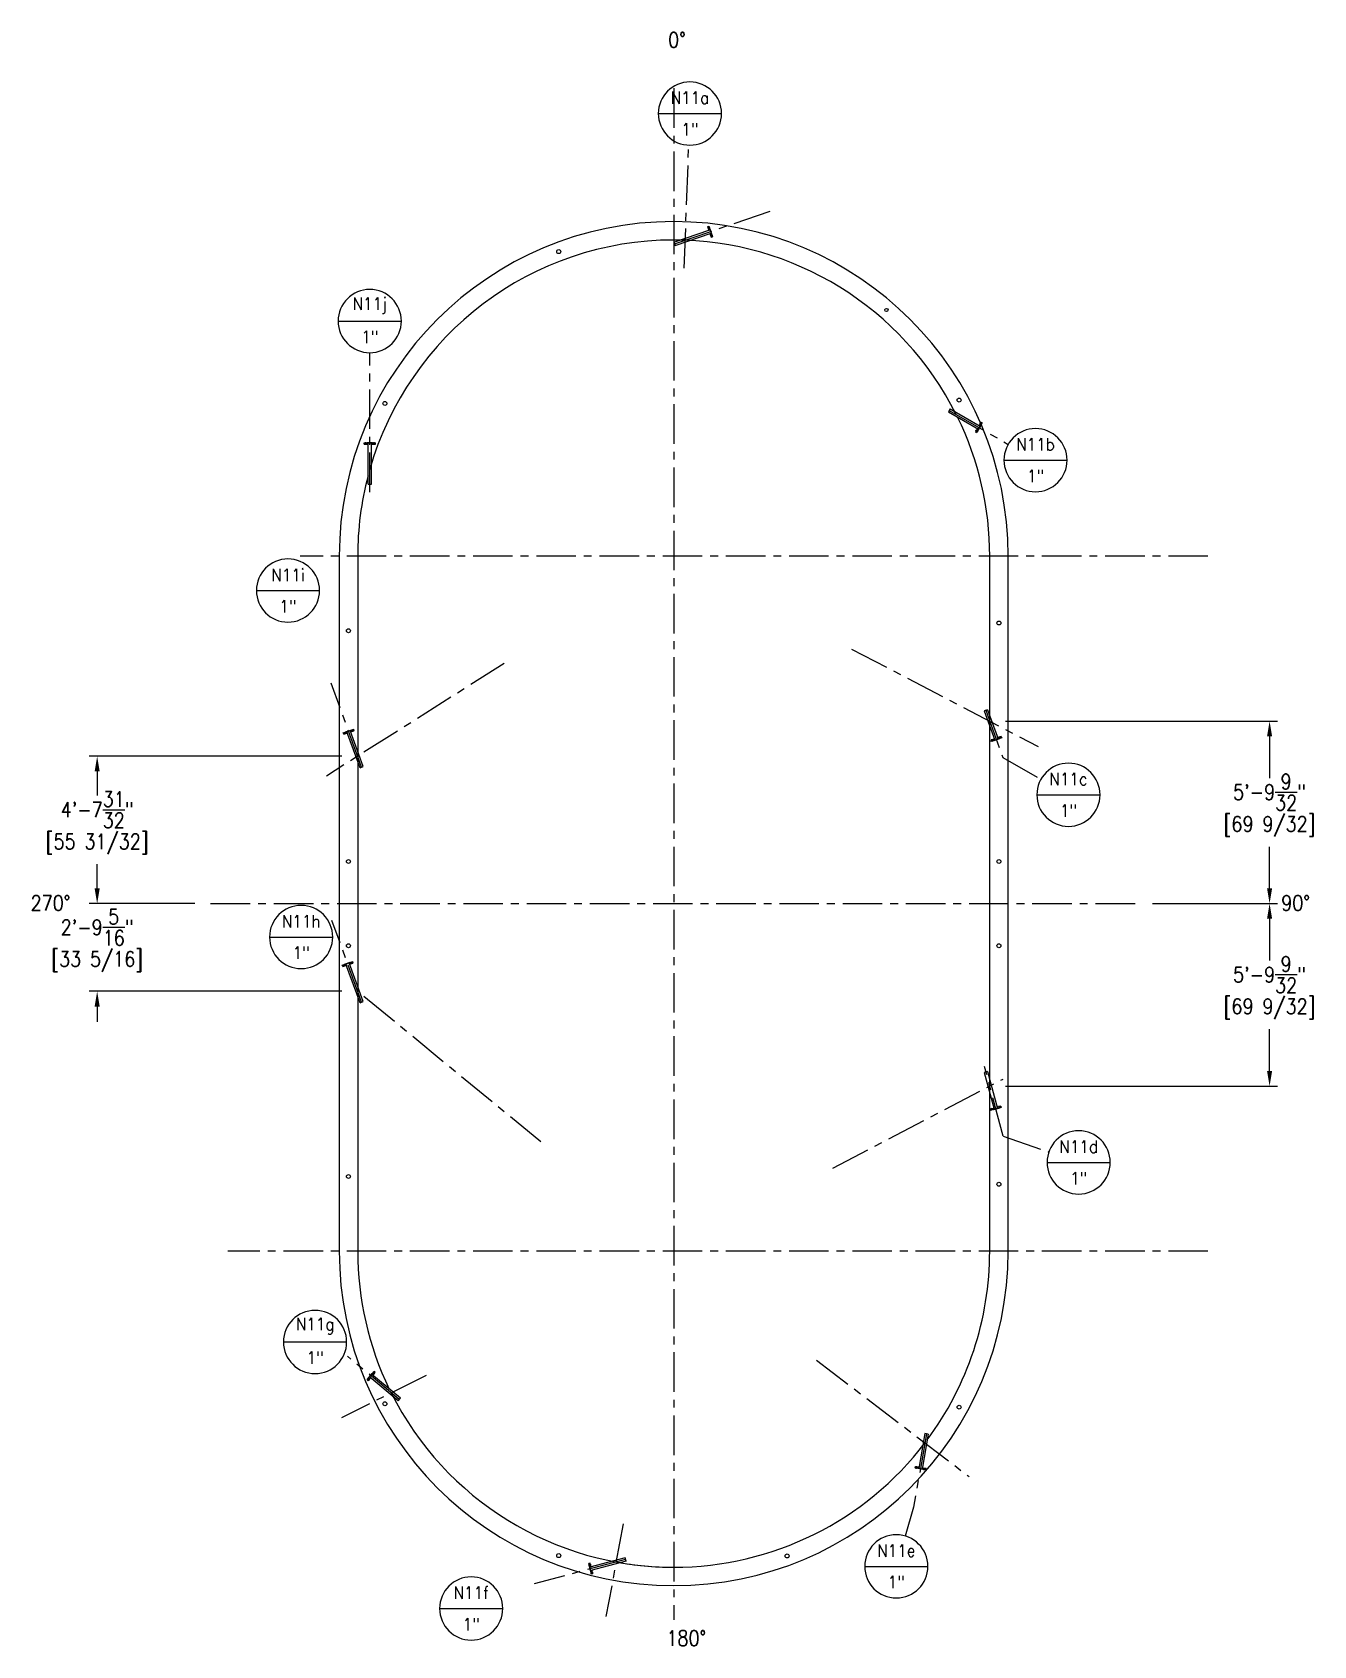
# Model space of a CAD drawing. Extents: x -965 to 2071, y 36 to 900.
# Drawn here: x -965 to -478, y 231 to 843 of the extents above; entities that cross this region are included whole.
import ezdxf
from ezdxf.enums import TextEntityAlignment as Align

# ---------------------------------------------------------------- set-up
doc = ezdxf.new("R2010")
doc.units = 0
doc.header["$LTSCALE"] = 12
doc.header["$MEASUREMENT"] = 0
doc.header["$PDMODE"] = 33
doc.header["$PDSIZE"] = -0.5
doc.linetypes.add('CENTER', pattern=[2, 1.25, -0.25, 0.25, -0.25])
doc.layers.get('0').update_dxf_attribs({"linetype": 'CONTINUOUS'})
doc.layers.get('Defpoints').update_dxf_attribs({"linetype": 'CONTINUOUS'})
for name, color, linetype in [('1 PIPE', 7, 'CONTINUOUS'), ('1-150-RFSO', 14, 'CONTINUOUS'), ('CENTER', 6, 'CENTER'), ('DIM', 1, 'CONTINUOUS'), ('SHELL', 40, 'CONTINUOUS')]:
    doc.layers.add(name, color=color, linetype=linetype)
doc.styles.add('ROMANS', font='ROMANS.shx', dxfattribs={"width": 0.85, "height": 5.76})
doc.styles.get("Standard").update_dxf_attribs({"font": 'sanss___.ttf'})
doc.dimstyles.get("Standard").update_dxf_attribs({"dimtxt": 0.18, "dimasz": 0.18, "dimexe": 0.18, "dimexo": 0.0625, "dimgap": 0.09, "dimtad": 0, "dimtih": 1, "dimtoh": 1, "dimdec": 4, "dimzin": 0, "dimdsep": 46, "dimtxsty": 'Standard', "dimcen": 0.09, "dimadec": 0, "dimazin": 0, "dimtfac": 1, "dimtdec": 4, "dimtofl": 0, "dimtmove": 0, "dimatfit": 3, "dimfxl": 1, "dimtolj": 1, "dimtzin": 0, "dimarcsym": 0})

msp = doc.modelspace()

# ---------------------------------------------------------------- texts
at = {"layer": 'DIM', "style": 'ROMANS', "width": 0.85}
for s, p in [('0%%D', (-719.790063, 840.357267)), ('270%%D', (-957.680921, 512.601451)), ('90%%D', (-484.891958, 512.601451)), ('180%%D', (-716.255789, 233.425785))]:
    msp.add_text(s, height=5.76, dxfattribs=at).set_placement(p, align=Align.MIDDLE_CENTER)

# ---------------------------------------------------------------- blocks, each defined once
blk = doc.blocks.new('Nozzle Callout')
blk.add_line((0.25, 0), (-0.25, 0))
blk.add_circle((0, 0), 0.25)
at = {"style": 'ROMANS', "width": 0.9}
for tag, p in [('NZ-ID', (0, 0.125)), ('NZ-SZ', (0, -0.125))]:
    blk.add_attdef(tag, text='', height=0.0975, dxfattribs=at).set_placement(p, align=Align.MIDDLE)
blk = doc.blocks.new('*D260')
at = {"layer": 'Defpoints', "color": 0, "transparency": 16777216}
for p in [(-601.04, 581.64), (-494.77, 581.64), (-545.21, 512.36)]:
    blk.add_point(p, dxfattribs=at)
at = {"layer": 'DIM', "color": 0, "lineweight": -2, "transparency": 16777216}
for p, q in [((-595.04, 581.64), (-491.77, 581.64)), ((-494.77, 575.88), (-494.77, 560.03)), ((-494.77, 518.12), (-494.77, 533.97)), ((-539.21, 512.36), (-491.77, 512.36))]:
    blk.add_line(p, q, dxfattribs=at)
at = {"layer": 'DIM', "color": 0, "transparency": 16777216}
for points in [[(-495.73, 575.88), (-493.81, 575.88), (-494.77, 581.64)], [(-495.73, 518.12), (-493.81, 518.12), (-494.77, 512.36)]]:
    blk.add_solid(points, dxfattribs=at)
at = {"layer": 'DIM', "color": 0, "transparency": 16777216, "char_height": 5.76, "attachment_point": 5, "style": 'ROMANS'}
for s, insert in [('\\A1;5\'-9{\\H1x;\\S9/32;}"', (-494.77, 554.68)), ('\\A1;[69 9/32]', (-494.77, 541.65))]:
    blk.add_mtext(s, dxfattribs=dict(at, insert=insert))
blk = doc.blocks.new('*D261')
at = {"layer": 'Defpoints', "color": 0, "transparency": 16777216}
for p in [(-545.21, 512.36), (-601.04, 443.07), (-494.77, 443.07)]:
    blk.add_point(p, dxfattribs=at)
at = {"layer": 'DIM', "color": 0, "lineweight": -2, "transparency": 16777216}
for p, q in [((-539.21, 512.36), (-491.77, 512.36)), ((-494.77, 506.6), (-494.77, 490.74)), ((-494.77, 448.83), (-494.77, 464.69)), ((-595.04, 443.07), (-491.77, 443.07))]:
    blk.add_line(p, q, dxfattribs=at)
at = {"layer": 'DIM', "color": 0, "transparency": 16777216}
for points in [[(-495.73, 506.6), (-493.81, 506.6), (-494.77, 512.36)], [(-495.73, 448.83), (-493.81, 448.83), (-494.77, 443.07)]]:
    blk.add_solid(points, dxfattribs=at)
at = {"layer": 'DIM', "color": 0, "transparency": 16777216, "char_height": 5.76, "attachment_point": 5, "style": 'ROMANS'}
for s, insert in [('\\A1;5\'-9{\\H1x;\\S9/32;}"', (-494.77, 485.39)), ('\\A1;[69 9/32]', (-494.77, 472.37))]:
    blk.add_mtext(s, dxfattribs=dict(at, insert=insert))
blk = doc.blocks.new('*D262')
at = {"layer": 'Defpoints', "color": 0, "transparency": 16777216}
for p in [(-939.96, 568.31), (-841.04, 568.31), (-896.87, 512.36)]:
    blk.add_point(p, dxfattribs=at)
at = {"layer": 'DIM', "color": 0, "lineweight": -2, "transparency": 16777216}
for p, q in [((-847.04, 568.31), (-942.96, 568.31)), ((-939.96, 562.55), (-939.96, 553.36)), ((-939.96, 518.12), (-939.96, 527.31)), ((-902.87, 512.36), (-942.96, 512.36))]:
    blk.add_line(p, q, dxfattribs=at)
at = {"layer": 'DIM', "color": 0, "transparency": 16777216}
for points in [[(-940.92, 562.55), (-939, 562.55), (-939.96, 568.31)], [(-940.92, 518.12), (-939, 518.12), (-939.96, 512.36)]]:
    blk.add_solid(points, dxfattribs=at)
at = {"layer": 'DIM', "color": 0, "transparency": 16777216, "char_height": 5.76, "attachment_point": 5, "style": 'ROMANS'}
for s, insert in [('\\A1;4\'-7{\\H1x;\\S31/32;}"', (-939.96, 548.01)), ('\\A1;[55 31/32]', (-939.96, 534.99))]:
    blk.add_mtext(s, dxfattribs=dict(at, insert=insert))
blk = doc.blocks.new('*D263')
at = {"layer": 'Defpoints', "color": 0, "transparency": 16777216}
for p in [(-896.87, 512.36), (-939.96, 479.05), (-841.04, 479.05)]:
    blk.add_point(p, dxfattribs=at)
at = {"layer": 'DIM', "color": 0, "lineweight": -2, "transparency": 16777216}
for p, q in [((-939.96, 518.12), (-939.96, 523.88)), ((-902.87, 512.36), (-942.96, 512.36)), ((-847.04, 479.05), (-942.96, 479.05)), ((-939.96, 473.29), (-939.96, 467.53))]:
    blk.add_line(p, q, dxfattribs=at)
at = {"layer": 'DIM', "color": 0, "transparency": 16777216}
for points in [[(-940.92, 518.12), (-939, 518.12), (-939.96, 512.36)], [(-940.92, 473.29), (-939, 473.29), (-939.96, 479.05)]]:
    blk.add_solid(points, dxfattribs=at)
at = {"layer": 'DIM', "color": 0, "transparency": 16777216, "char_height": 5.76, "attachment_point": 5, "style": 'ROMANS'}
for s, insert in [('\\A1;2\'-9{\\H1x;\\S5/16;}"', (-939.96, 503.38)), ('\\A1;[33 5/16]', (-939.96, 490.35))]:
    blk.add_mtext(s, dxfattribs=dict(at, insert=insert))

# ---------------------------------------------------------------- dimensions: what is measured, and where the dimension line sits
at = {"layer": 'DIM'}
for base, p1, p2, picture, middle in [((-494.765848, 581.637799), (-545.213415, 512.355767), (-601.039859, 581.637799), '*D260', (-494.765848, 546.996783)), ((-939.959474, 568.312686), (-896.866304, 512.355767), (-841.039859, 568.312686), '*D262', (-939.959474, 540.334226)), ((-939.959474, 479.047666), (-896.866304, 512.355767), (-841.039859, 479.047666), '*D263', (-939.959474, 495.701716)), ((-494.765848, 443.073734), (-545.213415, 512.355767), (-601.039859, 443.073734), '*D261', (-494.765848, 477.71475))]:
    dim = msp.add_linear_dim(base=base, p1=p1, p2=p2, angle=90, dimstyle='Standard', override={"dimscale": 48, "dimtxt": 5.76, "dimasz": 0.12, "dimexe": 0.0625, "dimexo": 0.125, "dimgap": 0.02, "dimdec": 5, "dimzin": 3, "dimlunit": 4, "dimpost": '\\X', "dimtxsty": 'ROMANS', "dimcen": 0}, dxfattribs=at)
    dim.commit()
    dim.dimension.update_dxf_attribs({"geometry": picture, "text_midpoint": middle})

# ---------------------------------------------------------------- linework, layer by layer
at = {"layer": '1 PIPE'}
for p, q in [((-720.959786, 763.484029), (-707.283275, 768.193229)), ((-720.531664, 762.240672), (-706.855153, 766.949872)), ((-707.283275, 768.193229), (-706.855153, 766.949872)), ((-720.959786, 763.484029), (-720.531664, 762.240672)), ((-616.095588, 700.249188), (-616.753088, 699.110365)), ((-616.753088, 699.110365), (-605.332546, 692.516712)), ((-616.095588, 700.249188), (-604.675046, 693.655535)), ((-604.675046, 693.655535), (-605.332546, 692.516712)), ((-837.117252, 671.625991), (-837.117252, 687.317457)), ((-837.117252, 687.317457), (-835.802252, 687.317457)), ((-835.802252, 671.625991), (-835.802252, 687.317457)), ((-837.117252, 671.625991), (-835.802252, 671.625991)), ((-601.924632, 585.991093), (-603.160328, 585.541337)), ((-603.160328, 585.541337), (-599.113932, 574.423957)), ((-601.924632, 585.991093), (-597.878236, 574.873713)), ((-845.120661, 577.602195), (-843.884965, 578.051952)), ((-840.155087, 563.959391), (-845.120661, 577.602195)), ((-838.919391, 564.409148), (-843.884965, 578.051952)), ((-597.878236, 574.873713), (-599.113932, 574.423957)), ((-840.155087, 563.959391), (-838.919391, 564.409148)), ((-845.503425, 489.388812), (-844.267729, 489.838568)), ((-840.155087, 474.694372), (-845.503425, 489.388812)), ((-838.919391, 475.144128), (-844.267729, 489.838568)), ((-840.155087, 474.694372), (-838.919391, 475.144128)), ((-601.831031, 448.566811), (-603.101223, 448.226464)), ((-603.101223, 448.226464), (-599.36176, 434.270599)), ((-601.831031, 448.566811), (-598.091568, 434.610946)), ((-598.091568, 434.610946), (-599.36176, 434.270599)), ((-836.486248, 332.56746), (-835.640982, 333.574809)), ((-825.668968, 323.490685), (-836.486248, 332.56746)), ((-824.823703, 324.498033), (-835.640982, 333.574809)), ((-825.668968, 323.490685), (-824.823703, 324.498033)), ((-625.669183, 311.167398), (-628.01709, 297.851752)), ((-624.374161, 310.939051), (-626.722068, 297.623405)), ((-624.374161, 310.939051), (-625.669183, 311.167398)), ((-626.722068, 297.623405), (-628.01709, 297.851752)), ((-739.476212, 263.966823), (-752.861325, 260.380293)), ((-739.135865, 262.69663), (-739.476212, 263.966823)), ((-752.520978, 259.1101), (-752.861325, 260.380293)), ((-739.135865, 262.69663), (-752.520978, 259.1101))]:
    msp.add_line(p, q, dxfattribs=at)
at = {"layer": '1-150-RFSO'}
for p, q in [((-708.174711, 769.438341), (-707.701951, 769.601125)), ((-708.174711, 769.438341), (-707.798273, 768.345086)), ((-707.620559, 769.364746), (-708.093319, 769.201962)), ((-707.417079, 768.773797), (-707.889839, 768.611013)), ((-707.857367, 768.324738), (-707.798273, 768.345086)), ((-707.857367, 768.324738), (-707.756034, 768.030445)), ((-707.172411, 768.255199), (-707.76336, 768.051719)), ((-707.701951, 769.601125), (-707.335687, 768.537417)), ((-707.335687, 768.537417), (-707.276592, 768.557765)), ((-707.327912, 766.787088), (-707.226579, 766.492795)), ((-706.729638, 766.969294), (-707.320587, 766.765814)), ((-707.276592, 768.557765), (-706.625456, 766.666728)), ((-707.226579, 766.492795), (-707.167484, 766.513143)), ((-707.167484, 766.513143), (-706.791046, 765.419887)), ((-706.603159, 766.41), (-707.075918, 766.247216)), ((-706.684551, 766.64638), (-706.625456, 766.666728)), ((-706.684551, 766.64638), (-706.318287, 765.582672)), ((-706.399679, 765.819051), (-706.872438, 765.656267)), ((-706.791046, 765.419887), (-706.318287, 765.582672)), ((-605.867057, 692.465911), (-606.445182, 691.464569)), ((-605.765559, 692.766712), (-605.921184, 692.497161)), ((-605.921184, 692.497161), (-605.867057, 692.465911)), ((-605.235543, 692.434726), (-605.776809, 692.747226)), ((-604.395543, 693.889649), (-605.395543, 692.157598)), ((-604.952434, 694.175086), (-605.108059, 693.905535)), ((-604.555543, 693.612521), (-605.096809, 693.925021)), ((-604.952434, 694.175086), (-604.898307, 694.143836)), ((-604.320182, 695.145177), (-604.898307, 694.143836)), ((-604.324669, 694.137405), (-604.757682, 694.387405)), ((-603.887169, 694.895177), (-604.449669, 693.920899)), ((-604.449669, 693.920899), (-604.395543, 693.889649)), ((-604.012169, 694.678671), (-604.445182, 694.928671)), ((-604.320182, 695.145177), (-603.887169, 694.895177)), ((-838.584752, 687.379957), (-837.459752, 687.379957)), ((-838.584752, 686.879957), (-838.584752, 687.379957)), ((-838.584752, 686.879957), (-837.428502, 686.879957)), ((-838.334752, 687.379957), (-838.334752, 686.879957)), ((-837.709752, 687.379957), (-837.709752, 686.879957)), ((-837.459752, 687.442457), (-835.459752, 687.442457)), ((-837.459752, 687.379957), (-837.459752, 687.442457)), ((-837.428502, 686.817457), (-837.428502, 686.879957)), ((-837.428502, 686.817457), (-837.117252, 686.817457)), ((-837.139752, 687.442457), (-837.139752, 686.817457)), ((-835.802252, 686.817457), (-835.491002, 686.817457)), ((-835.779752, 687.442457), (-835.779752, 686.817457)), ((-835.491002, 686.817457), (-835.491002, 686.879957)), ((-835.491002, 686.879957), (-834.334752, 686.879957)), ((-835.459752, 687.379957), (-835.459752, 687.442457)), ((-835.459752, 687.379957), (-834.334752, 687.379957)), ((-835.209752, 687.379957), (-835.209752, 686.879957)), ((-834.584752, 687.379957), (-834.584752, 686.879957)), ((-834.334752, 686.879957), (-834.334752, 687.379957)), ((-606.445182, 691.464569), (-606.012169, 691.214569)), ((-605.887169, 691.431076), (-606.320182, 691.681076)), ((-605.449669, 692.188848), (-606.012169, 691.214569)), ((-605.574669, 691.972342), (-606.007682, 692.222342)), ((-605.449669, 692.188848), (-605.395543, 692.157598)), ((-846.521036, 577.159011), (-845.463882, 577.543784)), ((-846.350026, 576.689165), (-846.521036, 577.159011)), ((-846.350026, 576.689165), (-845.263507, 577.084626)), ((-846.286113, 577.244516), (-846.115103, 576.77467)), ((-845.698805, 577.458279), (-845.527795, 576.988433)), ((-845.485258, 577.602515), (-843.605873, 578.286555)), ((-845.463882, 577.543784), (-845.485258, 577.602515)), ((-845.24213, 577.025895), (-845.263507, 577.084626)), ((-845.24213, 577.025895), (-844.949651, 577.132349)), ((-845.184557, 577.711961), (-844.970794, 577.124653)), ((-843.906575, 578.177109), (-843.692812, 577.589801)), ((-843.713955, 577.582105), (-843.421476, 577.688559)), ((-843.584497, 578.227824), (-843.605873, 578.286555)), ((-843.584497, 578.227824), (-842.527343, 578.612597)), ((-843.442852, 577.74729), (-842.356333, 578.142751)), ((-843.421476, 577.688559), (-843.442852, 577.74729)), ((-843.349574, 578.313329), (-843.178564, 577.843483)), ((-842.762266, 578.527092), (-842.591256, 578.057246)), ((-842.356333, 578.142751), (-842.527343, 578.612597)), ((-599.556045, 574.728619), (-600.642565, 574.333158)), ((-600.642565, 574.333158), (-600.471555, 573.863311)), ((-599.414401, 574.248084), (-600.471555, 573.863311)), ((-600.236632, 573.948816), (-600.407642, 574.418663)), ((-599.649324, 574.162579), (-599.820334, 574.632425)), ((-599.284942, 574.893803), (-599.577422, 574.787349)), ((-599.577422, 574.787349), (-599.556045, 574.728619)), ((-599.414401, 574.248084), (-599.393024, 574.189353)), ((-597.513639, 574.873394), (-599.393024, 574.189353)), ((-599.092323, 574.2988), (-599.306085, 574.886108)), ((-597.756767, 575.450013), (-598.049247, 575.34356)), ((-597.814341, 574.763947), (-598.028103, 575.351255)), ((-597.756767, 575.450013), (-597.735391, 575.391283)), ((-596.648871, 575.786743), (-597.735391, 575.391283)), ((-596.477861, 575.316897), (-597.535016, 574.932124)), ((-597.535016, 574.932124), (-597.513639, 574.873394)), ((-597.300092, 575.017629), (-597.471102, 575.487476)), ((-596.712784, 575.231392), (-596.883795, 575.701238)), ((-596.648871, 575.786743), (-596.477861, 575.316897)), ((-843.967261, 490.014441), (-842.910107, 490.399214)), ((-843.14503, 490.313708), (-842.97402, 489.843862)), ((-842.739097, 489.929367), (-842.910107, 490.399214)), ((-846.9038, 488.945628), (-845.846646, 489.330401)), ((-846.73279, 488.475782), (-846.9038, 488.945628)), ((-846.73279, 488.475782), (-845.646271, 488.871242)), ((-846.668877, 489.031133), (-846.497867, 488.561287)), ((-846.081569, 489.244896), (-845.910559, 488.775049)), ((-845.868022, 489.389131), (-843.988637, 490.073172)), ((-845.846646, 489.330401), (-845.868022, 489.389131)), ((-845.624894, 488.812512), (-845.646271, 488.871242)), ((-845.624894, 488.812512), (-845.332415, 488.918965)), ((-845.567321, 489.498578), (-845.353558, 488.91127)), ((-844.289339, 489.963725), (-844.075576, 489.376417)), ((-844.096719, 489.368722), (-843.80424, 489.475176)), ((-843.967261, 490.014441), (-843.988637, 490.073172)), ((-843.825616, 489.533906), (-842.739097, 489.929367)), ((-843.80424, 489.475176), (-843.825616, 489.533906)), ((-843.732338, 490.099946), (-843.561328, 489.6301)), ((-597.920333, 435.174466), (-598.220977, 435.093909)), ((-598.037482, 434.496028), (-598.199244, 435.099732)), ((-597.920333, 435.174466), (-597.904157, 435.114096)), ((-596.787305, 435.413355), (-597.904157, 435.114096)), ((-597.503081, 434.703926), (-597.63249, 435.186889)), ((-596.899377, 434.865688), (-597.028786, 435.34865)), ((-596.787305, 435.413355), (-596.657895, 434.930392)), ((-599.775638, 434.612634), (-600.89249, 434.313374)), ((-600.89249, 434.313374), (-600.76308, 433.830411)), ((-599.676414, 434.121583), (-600.76308, 433.830411)), ((-600.521599, 433.895116), (-600.651008, 434.378079)), ((-599.917895, 434.056878), (-600.047305, 434.539841)), ((-599.49117, 434.753562), (-599.791814, 434.673004)), ((-599.791814, 434.673004), (-599.775638, 434.612634)), ((-599.676414, 434.121583), (-599.660237, 434.061212)), ((-597.728386, 434.578851), (-599.660237, 434.061212)), ((-599.351141, 434.144035), (-599.512903, 434.747738)), ((-596.657895, 434.930392), (-597.744562, 434.639221)), ((-597.744562, 434.639221), (-597.728386, 434.578851)), ((-837.477417, 331.483464), (-836.75428, 332.345264)), ((-837.094394, 331.16207), (-837.477417, 331.483464)), ((-837.31672, 331.674975), (-836.933697, 331.353581)), ((-837.094394, 331.16207), (-836.351171, 332.047809)), ((-836.914977, 332.153753), (-836.531955, 331.832359)), ((-836.802158, 332.385438), (-835.516583, 333.917527)), ((-836.75428, 332.345264), (-836.802158, 332.385438)), ((-836.596466, 332.630573), (-836.117688, 332.22883)), ((-836.303293, 332.007635), (-836.351171, 332.047809)), ((-836.303293, 332.007635), (-836.103226, 332.246066)), ((-835.722275, 333.672393), (-835.243497, 333.270651)), ((-835.468705, 333.877353), (-835.516583, 333.917527)), ((-835.468705, 333.877353), (-834.745569, 334.739153)), ((-835.308008, 334.068864), (-834.924986, 333.74747)), ((-835.25796, 333.253415), (-835.057892, 333.491846)), ((-835.10577, 333.53202), (-834.362547, 334.417759)), ((-835.057892, 333.491846), (-835.10577, 333.53202)), ((-834.906266, 334.547642), (-834.523244, 334.226248)), ((-834.362547, 334.417759), (-834.745569, 334.739153)), ((-629.386325, 298.537434), (-629.473149, 298.045031)), ((-628.36524, 297.849676), (-629.473149, 298.045031)), ((-628.247641, 298.336654), (-629.386325, 298.537434)), ((-629.226947, 298.001619), (-629.140123, 298.494022)), ((-628.611442, 297.893088), (-628.524618, 298.385492)), ((-628.36524, 297.849676), (-628.376093, 297.788126)), ((-626.406478, 297.44083), (-628.376093, 297.788126)), ((-628.236788, 298.398204), (-628.247641, 298.336654)), ((-627.930266, 298.344156), (-628.236788, 298.398204)), ((-628.060955, 297.732558), (-627.952424, 298.348063)), ((-626.721616, 297.496397), (-626.613086, 298.111902)), ((-626.328723, 298.061761), (-626.635244, 298.115809)), ((-626.395625, 297.50238), (-626.406478, 297.44083)), ((-625.287716, 297.307026), (-626.395625, 297.50238)), ((-626.328723, 298.061761), (-626.339576, 298.00021)), ((-625.200892, 297.79943), (-626.339576, 298.00021)), ((-626.149423, 297.458968), (-626.062599, 297.951372)), ((-625.533918, 297.350438), (-625.447094, 297.842842)), ((-625.200892, 297.79943), (-625.287716, 297.307026)), ((-752.818549, 261.911022), (-753.301512, 261.781613)), ((-753.010341, 260.694946), (-753.301512, 261.781613)), ((-753.236808, 261.540131), (-752.753845, 261.669541)), ((-753.075046, 260.936428), (-752.592083, 261.065837)), ((-753.010341, 260.694946), (-753.070711, 260.67877)), ((-752.553073, 258.746918), (-753.070711, 260.67877)), ((-752.987889, 260.369674), (-752.384186, 260.531436)), ((-752.51929, 260.794171), (-752.818549, 261.911022)), ((-752.635895, 259.056015), (-752.032192, 259.217776)), ((-752.492703, 258.763095), (-752.553073, 258.746918)), ((-752.45892, 260.810347), (-752.51929, 260.794171)), ((-752.201531, 257.676428), (-752.492703, 258.763095)), ((-752.378362, 260.509702), (-752.45892, 260.810347)), ((-752.427998, 258.521613), (-751.945035, 258.651023)), ((-752.266236, 257.917909), (-751.783273, 258.047319)), ((-751.718569, 257.805837), (-752.201531, 257.676428)), ((-751.957458, 258.938865), (-752.038015, 259.23951)), ((-751.957458, 258.938865), (-752.017828, 258.922689)), ((-751.718569, 257.805837), (-752.017828, 258.922689))]:
    msp.add_line(p, q, dxfattribs=at)
at = {"layer": 'CENTER'}
for p, q in [((-721.039859, 821.962288), (-721.039859, 240.374789)), ((-717.030005, 753.709852), (-715.31828, 800.390866)), ((-720.745725, 762.86235), (-684.438066, 775.36408)), ((-707.284327, 769.150014), (-708.226071, 768.825745)), ((-706.266926, 766.195268), (-707.208671, 765.870999)), ((-836.459752, 668.643302), (-836.459752, 721.578479)), ((-616.424338, 699.679777), (-594.035684, 686.753681)), ((-603.953641, 694.284036), (-604.81621, 694.78204)), ((-838.022252, 687.627961), (-838.022252, 686.631953)), ((-834.897252, 687.627961), (-834.897252, 686.631953)), ((-605.516141, 691.577707), (-606.37871, 692.075711)), ((-518.195802, 644.355767), (-862.910895, 644.355767)), ((-653.482874, 609.047126), (-582.660244, 572.031698)), ((-785.427935, 603.553536), (-852.928473, 560.778962)), ((-839.537239, 564.18427), (-851.149024, 596.087386)), ((-602.54248, 585.766215), (-596.014472, 567.83066)), ((-846.077282, 577.584446), (-845.736627, 576.648503)), ((-843.140742, 578.653259), (-842.800087, 577.717316)), ((-599.858155, 573.82265), (-600.19881, 574.758592)), ((-596.921616, 574.891463), (-597.262271, 575.827405)), ((-596.014472, 567.83066), (-581.577315, 559.620592)), ((-896.866304, 512.355767), (-545.213415, 512.355767)), ((-839.537239, 474.91925), (-850.830912, 505.948362)), ((-843.523506, 490.439875), (-843.182851, 489.503933)), ((-846.460046, 489.371062), (-846.119391, 488.43512)), ((-771.4777, 421.837486), (-841.039859, 479.047666)), ((-595.957174, 424.104894), (-603.03961, 450.536906)), ((-660.599255, 411.945032), (-595.974887, 445.720941)), ((-597.13704, 434.545253), (-597.394826, 435.507323)), ((-600.155559, 433.736443), (-600.413345, 434.698514)), ((-595.957174, 424.104894), (-578.593609, 418.037754)), ((-518.195802, 380.355767), (-890.298326, 380.355767)), ((-825.246336, 323.994359), (-844.907408, 340.491958)), ((-666.820562, 338.988918), (-608.848146, 294.758613)), ((-815.096621, 333.187899), (-847.183334, 317.096957)), ((-837.305831, 332.073778), (-836.542844, 331.433556)), ((-835.29712, 334.467667), (-834.534133, 333.827445)), ((-625.021672, 311.053225), (-629.945744, 283.127425)), ((-628.96226, 297.703117), (-628.789305, 298.683994)), ((-625.884736, 297.160466), (-625.711781, 298.141343)), ((-629.945744, 283.127425), (-633.138044, 272.209895)), ((-740.217541, 276.897085), (-746.759854, 241.602983)), ((-739.306039, 263.331727), (-774.02764, 254.028102)), ((-753.395481, 261.174091), (-752.43341, 261.431877)), ((-752.586671, 258.155573), (-751.6246, 258.413359))]:
    msp.add_line(p, q, dxfattribs=at)
at = {"layer": 'SHELL'}
for p, q in [((-848.039859, 644.355767), (-848.039859, 380.355767)), ((-594.039859, 380.355767), (-594.039859, 644.355767))]:
    msp.add_line(p, q, dxfattribs=at)
for points in [[(-721.039859, 764.355767, 0.3351731301), (-836.459752, 677.192457)], [(-716.64259, 764.275173, 0.0091632862), (-721.039859, 764.355767)], [(-613.772303, 698.148623, 0.2837587229), (-721.039859, 764.355767)], [(-624.764718, 308.724089, 0.16129479), (-601.039859, 380.355767), (-601.039859, 644.355767, 0.1142292961), (-613.245649, 697.085344)], [(-837.117252, 674.786652, 0.0641855539), (-841.039859, 644.355767), (-841.039859, 380.355767, 0.1132890424), (-829.029109, 328.026788, 0.1132890424)], [(-828.307415, 326.56291, 0.2837587229), (-721.039859, 260.355767)], [(-721.039859, 260.355767, 0.233894402), (-625.636345, 307.567241)], [(-742.911153, 262.365739, 0.0458534092), (-721.039859, 260.355767, 0.0032253252)]]:
    msp.add_lwpolyline(points, format="xyb", dxfattribs=at)
for centre, radius in [((-764.696109, 759.949517), 0.75), ((-640.270797, 737.783172), 0.625), ((-830.696109, 702.293267), 0.75), ((-612.664859, 703.574517), 0.75), ((-597.539859, 618.918267), 0.75), ((-844.539859, 615.980767), 0.75), ((-844.539859, 528.355767), 0.75), ((-597.539859, 528.355767), 0.75), ((-844.539859, 496.355767), 0.75), ((-597.539859, 496.355767), 0.75), ((-844.539859, 408.730767), 0.75), ((-597.539859, 405.793267), 0.75), ((-830.699264, 322.420106), 0.75), ((-612.664859, 321.137017), 0.75), ((-764.696574, 264.766232), 0.75), ((-677.977359, 264.637017), 0.75)]:
    msp.add_circle(centre, radius, dxfattribs=at)
for centre, start, end in [((-721.039859, 644.355767), 0, 180), ((-721.039859, 380.355767), 180, 0)]:
    msp.add_arc(centre, 127, start, end, dxfattribs=at)

# ---------------------------------------------------------------- block references
at = {"layer": 'DIM'}
ref = msp.add_blockref('Nozzle Callout', (-714.878553, 812.382807), dxfattribs=dict(at, xscale=-48, yscale=48, zscale=48))
ref.add_attrib('NZ-ID', 'N11a', dxfattribs={"layer": '0', "height": 4.68, "style": 'ROMANS', "width": 0.9}).set_placement((-714.878553, 818.382807), align=Align.MIDDLE)
ref.add_attrib('NZ-SZ', '1"', dxfattribs={"layer": '0', "height": 4.68, "style": 'ROMANS', "width": 0.9}).set_placement((-714.878553, 806.382807), align=Align.MIDDLE)
ref = msp.add_blockref('Nozzle Callout', (-836.459752, 733.578479), dxfattribs=dict(at, xscale=-48, yscale=48, zscale=48))
ref.add_attrib('NZ-ID', 'N11j', dxfattribs={"layer": '0', "height": 4.68, "style": 'ROMANS', "width": 0.9}).set_placement((-836.459752, 739.578479), align=Align.MIDDLE)
ref.add_attrib('NZ-SZ', '1"', dxfattribs={"layer": '0', "height": 4.68, "style": 'ROMANS', "width": 0.9}).set_placement((-836.459752, 727.578479), align=Align.MIDDLE)
ref = msp.add_blockref('Nozzle Callout', (-583.643379, 680.753681), dxfattribs=dict(at, xscale=-48, yscale=48, zscale=48))
ref.add_attrib('NZ-ID', 'N11b', dxfattribs={"layer": '0', "height": 4.68, "style": 'ROMANS', "width": 0.9}).set_placement((-583.643379, 686.753681), align=Align.MIDDLE)
ref.add_attrib('NZ-SZ', '1"', dxfattribs={"layer": '0', "height": 4.68, "style": 'ROMANS', "width": 0.9}).set_placement((-583.643379, 674.753681), align=Align.MIDDLE)
ref = msp.add_blockref('Nozzle Callout', (-867.512982, 631.246943), dxfattribs=dict(at, xscale=-48, yscale=48, zscale=48))
ref.add_attrib('NZ-ID', 'N11i', dxfattribs={"layer": '0', "height": 4.68, "style": 'ROMANS', "width": 0.9}).set_placement((-867.512982, 637.246943), align=Align.MIDDLE)
ref.add_attrib('NZ-SZ', '1"', dxfattribs={"layer": '0', "height": 4.68, "style": 'ROMANS', "width": 0.9}).set_placement((-867.512982, 625.246943), align=Align.MIDDLE)
ref = msp.add_blockref('Nozzle Callout', (-571.146053, 553.68858), dxfattribs=dict(at, xscale=-48, yscale=48, zscale=48))
ref.add_attrib('NZ-ID', 'N11c', dxfattribs={"layer": '0', "height": 4.68, "style": 'ROMANS', "width": 0.9}).set_placement((-571.146053, 559.68858), align=Align.MIDDLE)
ref.add_attrib('NZ-SZ', '1"', dxfattribs={"layer": '0', "height": 4.68, "style": 'ROMANS', "width": 0.9}).set_placement((-571.146053, 547.68858), align=Align.MIDDLE)
ref = msp.add_blockref('Nozzle Callout', (-862.508865, 499.679839), dxfattribs=dict(at, xscale=-48, yscale=48, zscale=48))
ref.add_attrib('NZ-ID', 'N11h', dxfattribs={"layer": '0', "height": 4.68, "style": 'ROMANS', "width": 0.9}).set_placement((-862.508865, 505.679839), align=Align.MIDDLE)
ref.add_attrib('NZ-SZ', '1"', dxfattribs={"layer": '0', "height": 4.68, "style": 'ROMANS', "width": 0.9}).set_placement((-862.508865, 493.679839), align=Align.MIDDLE)
ref = msp.add_blockref('Nozzle Callout', (-567.265254, 414.079424), dxfattribs=dict(at, xscale=-48, yscale=48, zscale=48))
ref.add_attrib('NZ-ID', 'N11d', dxfattribs={"layer": '0', "height": 4.68, "style": 'ROMANS', "width": 0.9}).set_placement((-567.265254, 420.079424), align=Align.MIDDLE)
ref.add_attrib('NZ-SZ', '1"', dxfattribs={"layer": '0', "height": 4.68, "style": 'ROMANS', "width": 0.9}).set_placement((-567.265254, 408.079424), align=Align.MIDDLE)
ref = msp.add_blockref('Nozzle Callout', (-857.222307, 345.893383), dxfattribs=dict(at, xscale=-48, yscale=48, zscale=48))
ref.add_attrib('NZ-ID', 'N11g', dxfattribs={"layer": '0', "height": 4.68, "style": 'ROMANS', "width": 0.9}).set_placement((-857.222307, 351.893383), align=Align.MIDDLE)
ref.add_attrib('NZ-SZ', '1"', dxfattribs={"layer": '0', "height": 4.68, "style": 'ROMANS', "width": 0.9}).set_placement((-857.222307, 339.893383), align=Align.MIDDLE)
ref = msp.add_blockref('Nozzle Callout', (-636.505842, 260.692172), dxfattribs=dict(at, xscale=-48, yscale=48, zscale=48))
ref.add_attrib('NZ-ID', 'N11e', dxfattribs={"layer": '0', "height": 4.68, "style": 'ROMANS', "width": 0.9}).set_placement((-636.505842, 266.692172), align=Align.MIDDLE)
ref.add_attrib('NZ-SZ', '1"', dxfattribs={"layer": '0', "height": 4.68, "style": 'ROMANS', "width": 0.9}).set_placement((-636.505842, 254.692172), align=Align.MIDDLE)
ref = msp.add_blockref('Nozzle Callout', (-797.934742, 244.688189), dxfattribs=dict(at, xscale=-48, yscale=48, zscale=48))
ref.add_attrib('NZ-ID', 'N11f', dxfattribs={"layer": '0', "height": 4.68, "style": 'ROMANS', "width": 0.9}).set_placement((-797.934742, 250.688189), align=Align.MIDDLE)
ref.add_attrib('NZ-SZ', '1"', dxfattribs={"layer": '0', "height": 4.68, "style": 'ROMANS', "width": 0.9}).set_placement((-797.934742, 238.688189), align=Align.MIDDLE)

msp.set_redraw_order([(e.dxf.handle, doc.entitydb.next_handle()) for e in msp.query("TEXT MTEXT ATTDEF DIMENSION ARC_DIMENSION")])  # texts and dimensions are drawn at this point

doc.saveas('drawing.dxf')
